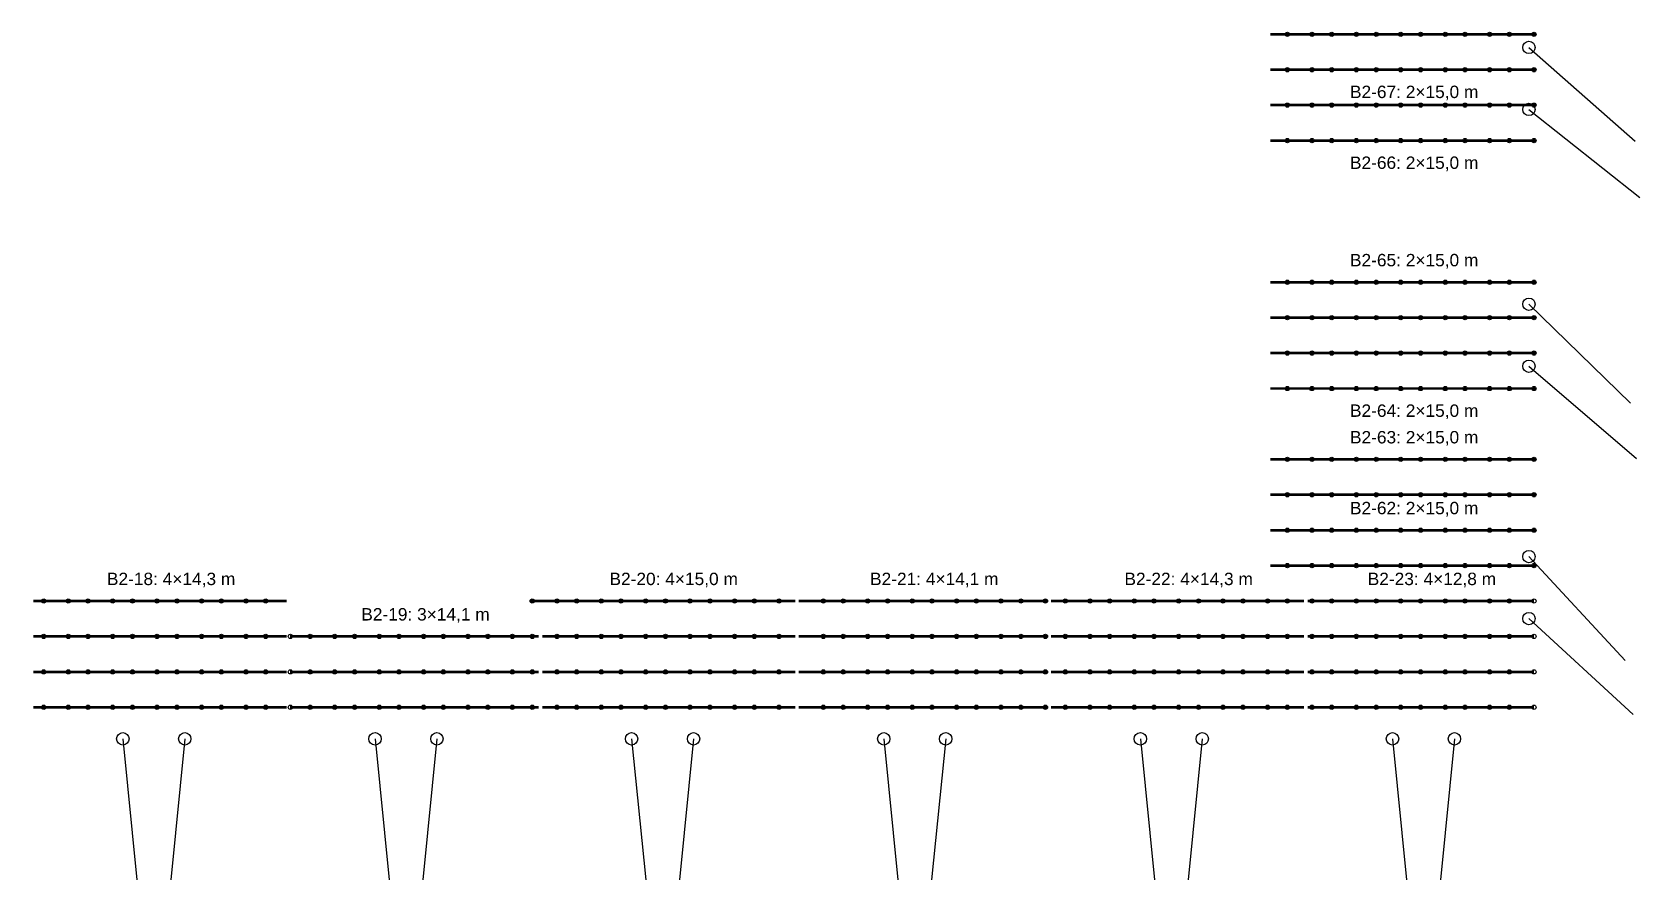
# Model space of a CAD drawing. Header units: millimetres. Extents: x 4893 to 477136, y -248774 to -84814.
# Drawn here: x 276794 to 367645, y -248774 to -200912 of the extents above; entities that cross this region are included whole.
import ezdxf

# ---------------------------------------------------------------- set-up
doc = ezdxf.new("R2010")
doc.units = ezdxf.units.MM
for name, color, linetype in [('GC-BICH NEO', 6, 'Continuous'), ('GC-DAY NEO', 5, 'Continuous'), ('GC-GHI CHU', 2, 'Continuous'), ('GC-HOP 40x60 GIA CUONG', 1, 'Continuous')]:
    doc.layers.add(name, color=color, linetype=linetype)
doc.styles.add('GC_VN', font='arial.ttf')

msp = doc.modelspace()

# ---------------------------------------------------------------- texts
at = {"layer": 'GC-GHI CHU', "style": 'GC_VN'}
for s, p in [('B2-67: 2×15,0 m', (351265, -204632)), ('B2-66: 2×15,0 m', (351265, -208632)), ('B2-65: 2×15,0 m', (351265, -214132)), ('B2-64: 2×15,0 m', (351265, -222632)), ('B2-63: 2×15,0 m', (351265, -224132)), ('B2-62: 2×15,0 m', (351265, -228132)), ('B2-18: 4×14,3 m', (281019, -232132)), ('B2-20: 4×15,0 m', (309419, -232132)), ('B2-21: 4×14,1 m', (324144, -232132)), ('B2-22: 4×14,3 m', (338519, -232132)), ('B2-23: 4×12,8 m', (352267, -232132)), ('B2-19: 3×14,1 m', (295394, -234132))]:
    msp.add_text(s, height=700, dxfattribs=at).set_placement(p)

# ---------------------------------------------------------------- linework, layer by layer
at = {"layer": 'GC-BICH NEO'}
for centre in [(361379, -201774), (361379, -205274), (361379, -216274), (361379, -219774), (361379, -230524), (361379, -234024), (281919, -240814), (285419, -240814), (296169, -240814), (299669, -240814), (310669, -240814), (314169, -240814), (324919, -240814), (328419, -240814), (339419, -240814), (342919, -240814), (353669, -240814), (357169, -240814)]:
    msp.add_circle(centre, 350, dxfattribs=at)
at = {"layer": 'GC-DAY NEO'}
for p, q in [((361379, -201774), (367373, -207073)), ((361379, -205274), (367645, -210247)), ((361379, -216274), (367108, -221858)), ((361379, -219774), (367452, -224982)), ((361379, -230524), (366812, -236397)), ((361379, -234024), (367270, -239437)), ((281919, -240814), (282715, -248774)), ((285419, -240814), (284623, -248774)), ((296169, -240814), (296965, -248774)), ((299669, -240814), (298873, -248774)), ((310669, -240814), (311465, -248774)), ((314169, -240814), (313373, -248774)), ((324919, -240814), (325715, -248774)), ((328419, -240814), (327623, -248774)), ((339419, -240814), (340215, -248774)), ((342919, -240814), (342123, -248774)), ((353669, -240814), (354465, -248774)), ((357169, -240814), (356373, -248774))]:
    msp.add_line(p, q, dxfattribs=at)
at = {"layer": 'GC-HOP 40x60 GIA CUONG', "const_width": 150}
for points in [[(346765, -201032), (361765, -201032)], [(346765, -203032), (361765, -203032)], [(346765, -205032), (361765, -205032)], [(346765, -207032), (361765, -207032)], [(346765, -215032), (361765, -215032)], [(346765, -217032), (361765, -217032)], [(346765, -219032), (361765, -219032)], [(346765, -221032), (361765, -221032)], [(346765, -225032), (361765, -225032)], [(346765, -227032), (361765, -227032)], [(346765, -229032), (361765, -229032)], [(346765, -231032), (361765, -231032)], [(276869, -233032), (291169, -233032)], [(304919, -233032), (319919, -233032)], [(320119, -233032), (334169, -233032)], [(334369, -233032), (348669, -233032)], [(348869, -233032), (361665, -233032)], [(276869, -235032), (291169, -235032)], [(291369, -235032), (305419, -235032)], [(305619, -235032), (319919, -235032)], [(320119, -235032), (334169, -235032)], [(334369, -235032), (348669, -235032)], [(348869, -235032), (361665, -235032)], [(276869, -237032), (291169, -237032)], [(291369, -237032), (305419, -237032)], [(305619, -237032), (319919, -237032)], [(320119, -237032), (334169, -237032)], [(334369, -237032), (348669, -237032)], [(348869, -237032), (361665, -237032)], [(276869, -239032), (291169, -239032)], [(291369, -239032), (305419, -239032)], [(305619, -239032), (319919, -239032)], [(320119, -239032), (334169, -239032)], [(334369, -239032), (348669, -239032)], [(348869, -239032), (361665, -239032)]]:
    msp.add_lwpolyline(points, dxfattribs=at)
at = {"layer": 'GC-HOP 40x60 GIA CUONG'}
for centre in [(347725, -201032), (349115, -201032), (350235, -201032), (351625, -201032), (352745, -201032), (354135, -201032), (355255, -201032), (356645, -201032), (357765, -201032), (359155, -201032), (360275, -201032), (361665, -201032), (347725, -203032), (349115, -203032), (350235, -203032), (351625, -203032), (352745, -203032), (354135, -203032), (355255, -203032), (356645, -203032), (357765, -203032), (359155, -203032), (360275, -203032), (361665, -203032), (347725, -205032), (349115, -205032), (350235, -205032), (351625, -205032), (352745, -205032), (354135, -205032), (355255, -205032), (356645, -205032), (357765, -205032), (359155, -205032), (360275, -205032), (361665, -205032), (347725, -207032), (349115, -207032), (350235, -207032), (351625, -207032), (352745, -207032), (354135, -207032), (355255, -207032), (356645, -207032), (357765, -207032), (359155, -207032), (360275, -207032), (361665, -207032), (347725, -215032), (349115, -215032), (350235, -215032), (351625, -215032), (352745, -215032), (354135, -215032), (355255, -215032), (356645, -215032), (357765, -215032), (359155, -215032), (360275, -215032), (361665, -215032), (347725, -217032), (349115, -217032), (350235, -217032), (351625, -217032), (352745, -217032), (354135, -217032), (355255, -217032), (356645, -217032), (357765, -217032), (359155, -217032), (360275, -217032), (361665, -217032), (347725, -219032), (349115, -219032), (350235, -219032), (351625, -219032), (352745, -219032), (354135, -219032), (355255, -219032), (356645, -219032), (357765, -219032), (359155, -219032), (360275, -219032), (361665, -219032), (347725, -221032), (349115, -221032), (350235, -221032), (351625, -221032), (352745, -221032), (354135, -221032), (355255, -221032), (356645, -221032), (357765, -221032), (359155, -221032), (360275, -221032), (361665, -221032), (347725, -225032), (349115, -225032), (350235, -225032), (351625, -225032), (352745, -225032), (354135, -225032), (355255, -225032), (356645, -225032), (357765, -225032), (359155, -225032), (360275, -225032), (361665, -225032), (347725, -227032), (349115, -227032), (350235, -227032), (351625, -227032), (352745, -227032), (354135, -227032), (355255, -227032), (356645, -227032), (357765, -227032), (359155, -227032), (360275, -227032), (361665, -227032), (347725, -229032), (349115, -229032), (350235, -229032), (351625, -229032), (352745, -229032), (354135, -229032), (355255, -229032), (356645, -229032), (357765, -229032), (359155, -229032), (360275, -229032), (361665, -229032), (347725, -231032), (349115, -231032), (350235, -231032), (351625, -231032), (352745, -231032), (354135, -231032), (355255, -231032), (356645, -231032), (357765, -231032), (359155, -231032), (360275, -231032), (361665, -231032), (277445, -233032), (278835, -233032), (279955, -233032), (281345, -233032), (282465, -233032), (283855, -233032), (284975, -233032), (286365, -233032), (287485, -233032), (288875, -233032), (289995, -233032), (305055, -233032), (306445, -233032), (307565, -233032), (308955, -233032), (310075, -233032), (311465, -233032), (312585, -233032), (313975, -233032), (315095, -233032), (316485, -233032), (317605, -233032), (318995, -233032), (321505, -233032), (322625, -233032), (324015, -233032), (325135, -233032), (326525, -233032), (327645, -233032), (329035, -233032), (330155, -233032), (331545, -233032), (332665, -233032), (334055, -233032), (335175, -233032), (336565, -233032), (337685, -233032), (339075, -233032), (340195, -233032), (341585, -233032), (342705, -233032), (344095, -233032), (345215, -233032), (346605, -233032), (347725, -233032), (349115, -233032), (350235, -233032), (351625, -233032), (352745, -233032), (354135, -233032), (355255, -233032), (356645, -233032), (357765, -233032), (359155, -233032), (360275, -233032), (361665, -233032), (277445, -235032), (278835, -235032), (279955, -235032), (281345, -235032), (282465, -235032), (283855, -235032), (284975, -235032), (286365, -235032), (287485, -235032), (288875, -235032), (289995, -235032), (291385, -235032), (292505, -235032), (293895, -235032), (295015, -235032), (296405, -235032), (297525, -235032), (298915, -235032), (300035, -235032), (301425, -235032), (302545, -235032), (303935, -235032), (305055, -235032), (306445, -235032), (307565, -235032), (308955, -235032), (310075, -235032), (311465, -235032), (312585, -235032), (313975, -235032), (315095, -235032), (316485, -235032), (317605, -235032), (318995, -235032), (321505, -235032), (322625, -235032), (324015, -235032), (325135, -235032), (326525, -235032), (327645, -235032), (329035, -235032), (330155, -235032), (331545, -235032), (332665, -235032), (334055, -235032), (335175, -235032), (336565, -235032), (337685, -235032), (339075, -235032), (340195, -235032), (341585, -235032), (342705, -235032), (344095, -235032), (345215, -235032), (346605, -235032), (347725, -235032), (349115, -235032), (350235, -235032), (351625, -235032), (352745, -235032), (354135, -235032), (355255, -235032), (356645, -235032), (357765, -235032), (359155, -235032), (360275, -235032), (361665, -235032), (277445, -237032), (278835, -237032), (279955, -237032), (281345, -237032), (282465, -237032), (283855, -237032), (284975, -237032), (286365, -237032), (287485, -237032), (288875, -237032), (289995, -237032), (291385, -237032), (292505, -237032), (293895, -237032), (295015, -237032), (296405, -237032), (297525, -237032), (298915, -237032), (300035, -237032), (301425, -237032), (302545, -237032), (303935, -237032), (305055, -237032), (306445, -237032), (307565, -237032), (308955, -237032), (310075, -237032), (311465, -237032), (312585, -237032), (313975, -237032), (315095, -237032), (316485, -237032), (317605, -237032), (318995, -237032), (321505, -237032), (322625, -237032), (324015, -237032), (325135, -237032), (326525, -237032), (327645, -237032), (329035, -237032), (330155, -237032), (331545, -237032), (332665, -237032), (334055, -237032), (335175, -237032), (336565, -237032), (337685, -237032), (339075, -237032), (340195, -237032), (341585, -237032), (342705, -237032), (344095, -237032), (345215, -237032), (346605, -237032), (347725, -237032), (349115, -237032), (350235, -237032), (351625, -237032), (352745, -237032), (354135, -237032), (355255, -237032), (356645, -237032), (357765, -237032), (359155, -237032), (360275, -237032), (361665, -237032), (277445, -239032), (278835, -239032), (279955, -239032), (281345, -239032), (282465, -239032), (283855, -239032), (284975, -239032), (286365, -239032), (287485, -239032), (288875, -239032), (289995, -239032), (291385, -239032), (292505, -239032), (293895, -239032), (295015, -239032), (296405, -239032), (297525, -239032), (298915, -239032), (300035, -239032), (301425, -239032), (302545, -239032), (303935, -239032), (305055, -239032), (306445, -239032), (307565, -239032), (308955, -239032), (310075, -239032), (311465, -239032), (312585, -239032), (313975, -239032), (315095, -239032), (316485, -239032), (317605, -239032), (318995, -239032), (321505, -239032), (322625, -239032), (324015, -239032), (325135, -239032), (326525, -239032), (327645, -239032), (329035, -239032), (330155, -239032), (331545, -239032), (332665, -239032), (334055, -239032), (335175, -239032), (336565, -239032), (337685, -239032), (339075, -239032), (340195, -239032), (341585, -239032), (342705, -239032), (344095, -239032), (345215, -239032), (346605, -239032), (347725, -239032), (349115, -239032), (350235, -239032), (351625, -239032), (352745, -239032), (354135, -239032), (355255, -239032), (356645, -239032), (357765, -239032), (359155, -239032), (360275, -239032), (361665, -239032)]:
    msp.add_circle(centre, 120, dxfattribs=at)

msp.set_redraw_order([(e.dxf.handle, doc.entitydb.next_handle()) for e in msp.query("TEXT MTEXT ATTDEF DIMENSION ARC_DIMENSION")])  # texts and dimensions are drawn at this point

doc.saveas('drawing.dxf')
